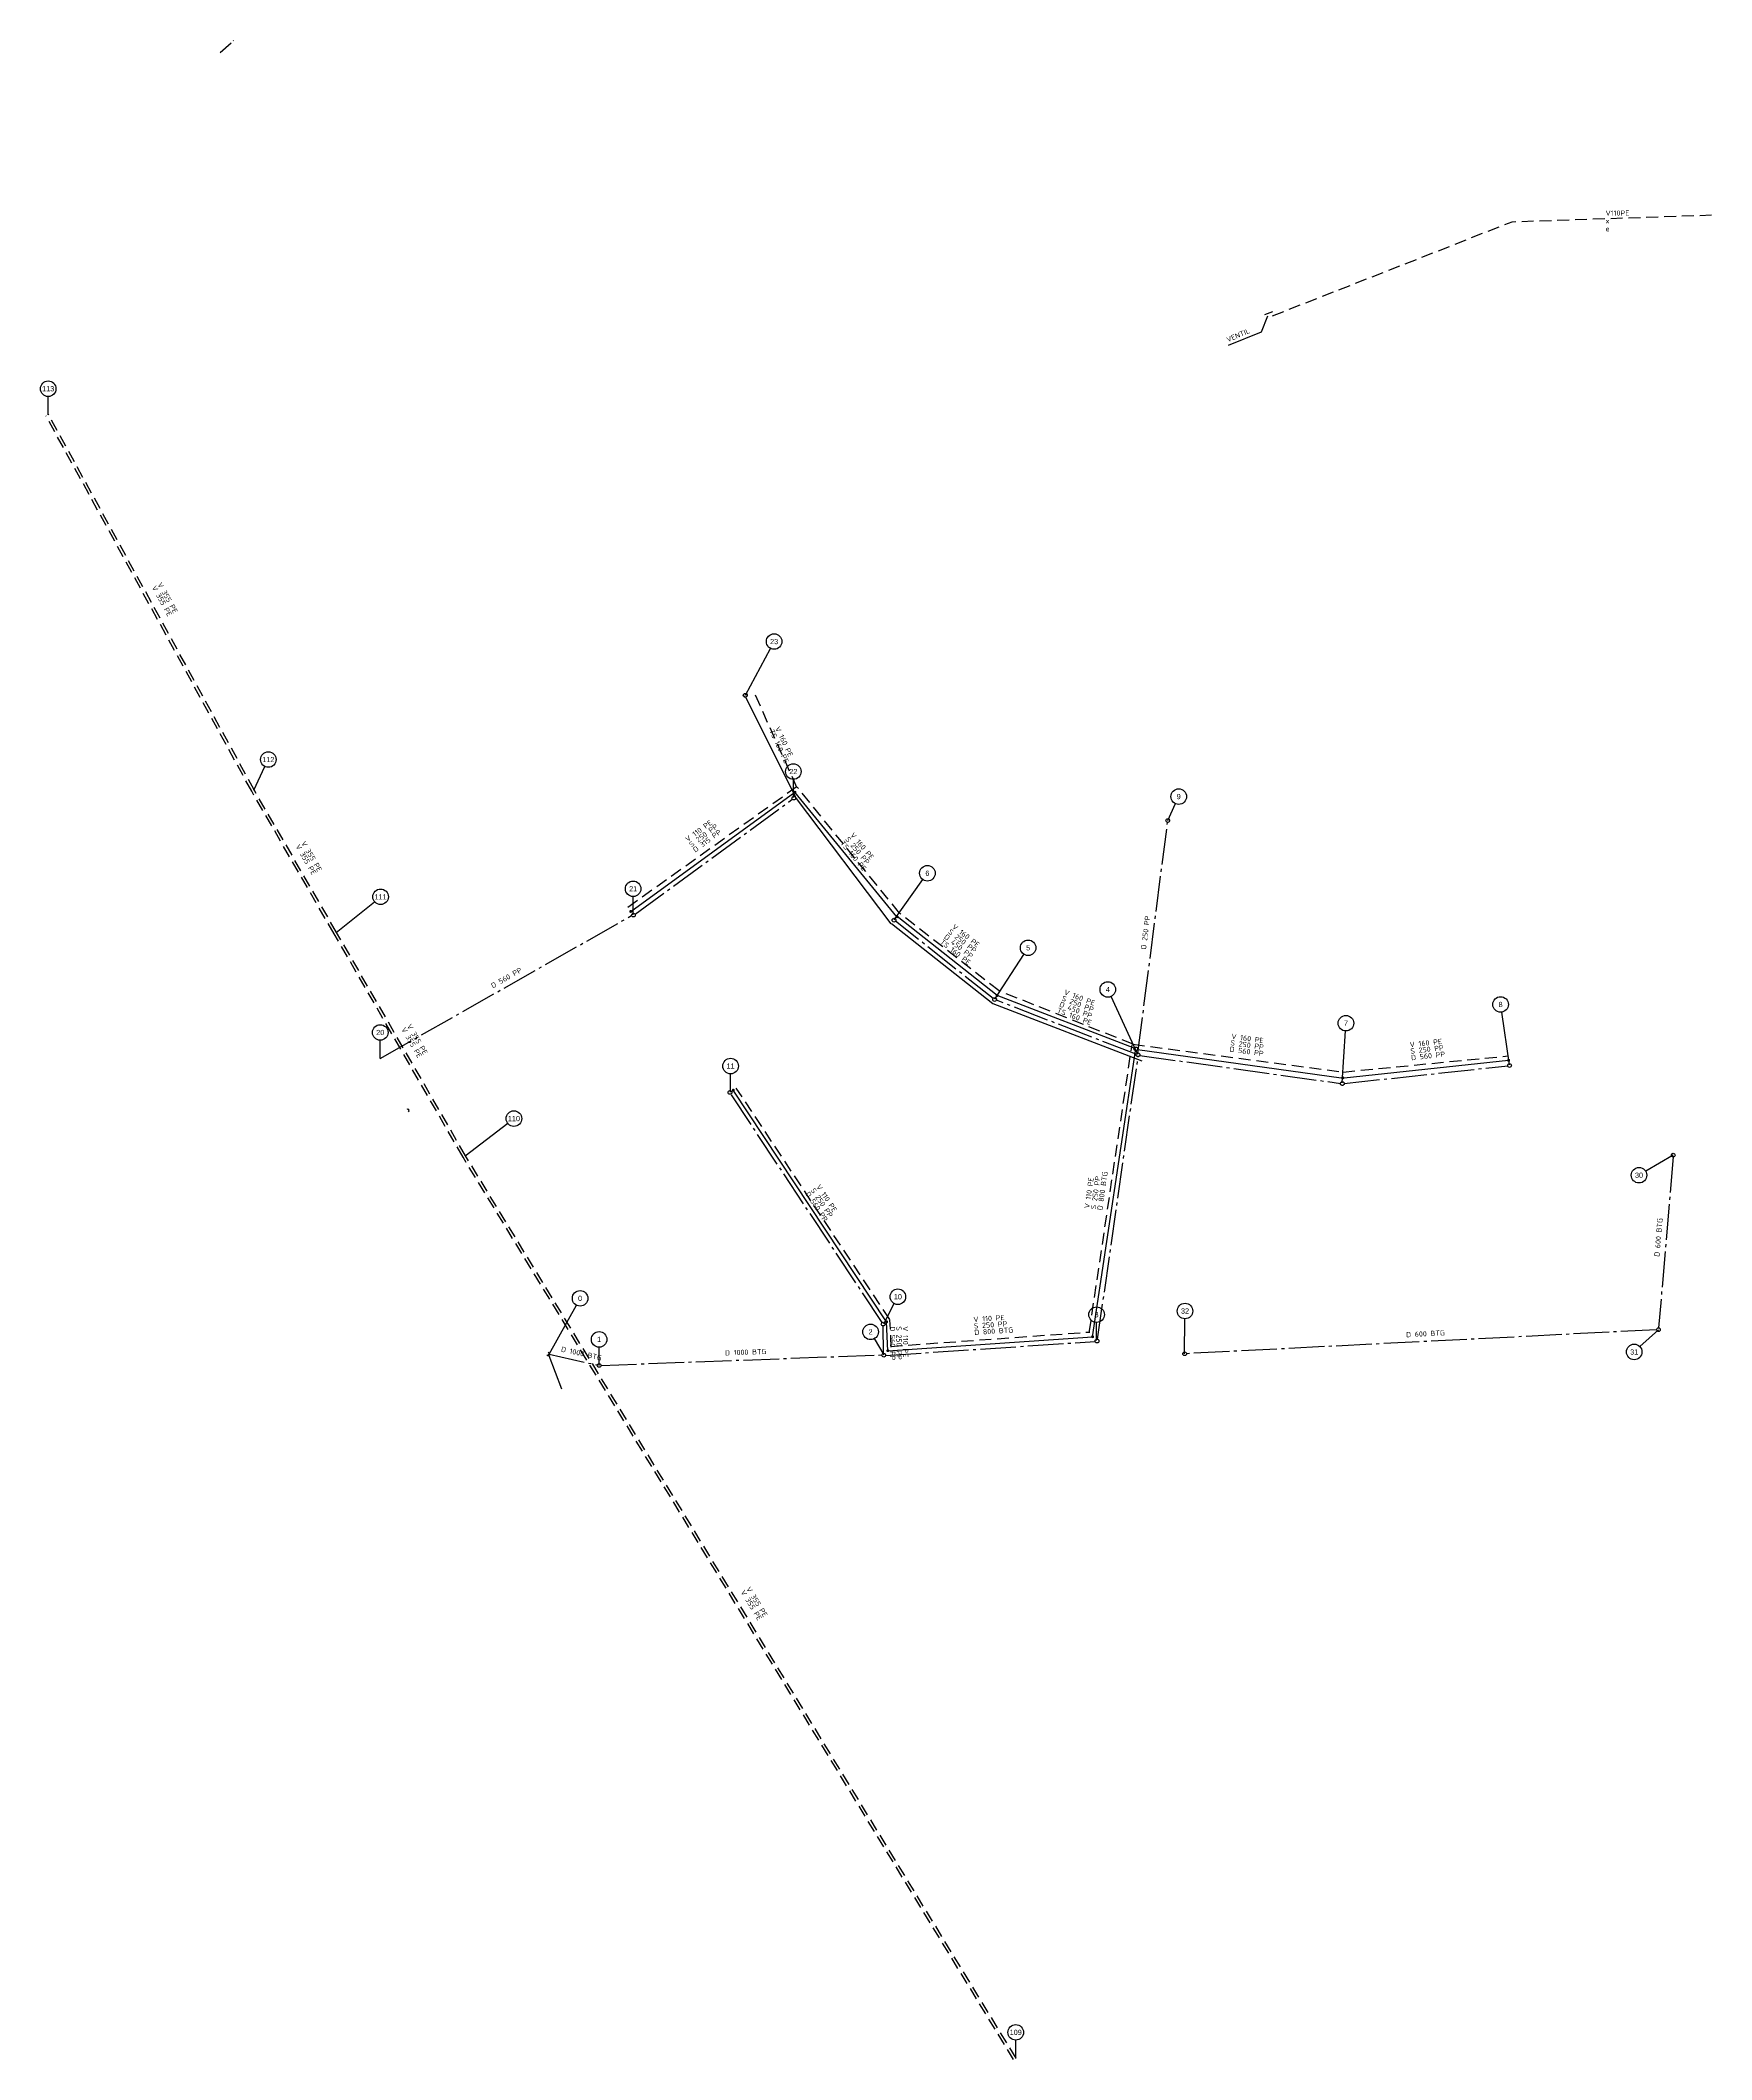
# Model space of a CAD drawing. Header units: metres. Extents: x 119275 to 120955, y 6139297 to 6148667.
# Drawn here: x 119275 to 119837, y 6147987 to 6148667 of the extents above; entities outside this region: 2.
import ezdxf
from ezdxf.enums import TextEntityAlignment as Align

# ---------------------------------------------------------------- set-up
doc = ezdxf.new("R2010")
doc.units = ezdxf.units.M
for name, pattern in [('BH90-PMB-DV', [16, 12, -1.5, 1, -1.5]), ('BH90-PMB-SPV', [16, 8, 8]), ('BH90-PMB-V', [6, 4, -2]), ('STRECKPRICK', [7, 5, -1, 0, -1])]:
    doc.linetypes.add(name, pattern=pattern)
doc.layers.get('0').update_dxf_attribs({"linetype": 'CONTINUOUS'})
for name, color, linetype in [('Dagvattenledningar', 5, 'STRECKPRICK'), ('M-41-Brunn_nb', 6, 'CONTINUOUS'), ('M-41-Brunn_tb', 6, 'CONTINUOUS'), ('M-41-Dagvledn', 6, 'BH90-PMB-DV'), ('M-41-Spillvledn', 6, 'BH90-PMB-SPV'), ('M-41-Spillvledn_tryck', 6, 'BH90-PMB-SPV-T'), ('M-41-Vattenledn', 6, 'BH90-PMB-V'), ('M-43-Dimension', 1, 'CONTINUOUS'), ('M-43-Nodmarkering', 3, 'CONTINUOUS'), ('M-466-x', 3, 'CONTINUOUS'), ('VA_UT_INLOPP', 4, 'CONTINUOUS')]:
    doc.layers.add(name, color=color, linetype=linetype)
doc.styles.add('Arial', font='ARIAL.TTF')
doc.styles.add('ISO', font='ISO')
doc.styles.add('ISO3098', font='iso3098.shx')
doc.linetypes.add('BH90-PMB-SPV-T', pattern='A,8,[16,BH90K.SHX,S=1,R=0,X=0,Y=0],8', length=16)

# ---------------------------------------------------------------- blocks, each defined once
blk = doc.blocks.new('BH90923F')
blk.add_arc((0, -1), 1, 0, 180)
blk = doc.blocks.new('BH90901f')
blk.add_circle((0, 0), 1.25)
at = {"color": 1, "style": 'ISO', "flags": 8}
blk.add_attdef('NB', (-1.3, 1.8), '', height=2.5, dxfattribs=at)
blk = doc.blocks.new('BH90902f')
at = {"const_width": 1}
blk.add_lwpolyline([(-0.5, 0, 1), (0.5, 0, 1)], format="xyb", close=True, dxfattribs=at)
at = {"color": 1, "style": 'ISO', "flags": 8}
blk.add_attdef('TB', (-1.3, 1.8), '', height=2.5, dxfattribs=at)

msp = doc.modelspace()

# ---------------------------------------------------------------- linework, layer by layer
at = {"layer": 'Dagvattenledningar', "extrusion": (1.41091e-08, -2.66725e-08, 1)}
msp.add_line((119335.17, 6148662.55, 0), (119339.74, 6148666.68, 0), dxfattribs=at)
at = {"layer": 'M-41-Dagvledn', "extrusion": (1.41091e-08, -2.66725e-08, 1)}
msp.add_line((119445.86, 6148223.74, 0), (119450.13, 6148212.43, 0), dxfattribs=at)
at = {"layer": 'M-41-Dagvledn', "extrusion": (1.41091e-08, -2.66725e-08, 1), "elevation": -0.16}
for points in [[(119474.93, 6148372.35), (119527.88, 6148411.11)], [(119644.27, 6148325.67), (119654.25, 6148403.3)], [(119389.11, 6148323.8), (119473.77, 6148371.9)], [(119595.52, 6148344.01), (119562.62, 6148369.99)], [(119643.71, 6148325.23), (119596.6, 6148343.4)], [(119630.7, 6148229.22), (119644.35, 6148324.42)], [(119644.89, 6148324.82), (119712.5, 6148315.4)], [(119713.74, 6148315.38), (119768.81, 6148321.33)], [(119558.13, 6148234.85), (119507.23, 6148311.82)], [(119824.52, 6148290.61), (119819.62, 6148233.07)], [(119558.55, 6148224.46), (119558.48, 6148233.72)], [(119559.31, 6148223.76), (119629.9, 6148228.48)], [(119818.95, 6148232.42), (119660.65, 6148224.37)], [(119446.02, 6148224.15), (119462.23, 6148220.55)], [(119463.46, 6148220.44), (119558.07, 6148223.95)]]:
    msp.add_lwpolyline(points, dxfattribs=at)
at = {"layer": 'M-41-Spillvledn', "extrusion": (1.41091e-08, -2.66725e-08, 1), "elevation": -0.16}
for points in [[(119473.47, 6148373.31), (119528.77, 6148413.46)], [(119563.07, 6148371.46), (119528.77, 6148413.46)], [(119596.86, 6148345), (119563.15, 6148371.56)], [(119642.99, 6148327.28), (119596.82, 6148345.02)], [(119629.02, 6148230.09), (119643.44, 6148326.38)], [(119644.16, 6148326.85), (119712.77, 6148317.32)], [(119713.77, 6148317.24), (119769.13, 6148323.17)], [(119559.65, 6148235.1), (119508.01, 6148313.1)], [(119560.05, 6148225.38), (119559.65, 6148235.1)], [(119560.05, 6148225.38), (119629.02, 6148230.09)]]:
    msp.add_lwpolyline(points, dxfattribs=at)
at = {"layer": 'M-41-Spillvledn_tryck', "extrusion": (1.41091e-08, -2.66725e-08, 1), "elevation": -0.16}
for points in [[(119529, 6148411.89), (119512.28, 6148445.53)], [(119561.22, 6148369.17), (119528.92, 6148411.8)], [(119595.43, 6148342.23), (119561.26, 6148369.13)], [(119645.7, 6148322.91), (119595.5, 6148342.19)]]:
    msp.add_lwpolyline(points, dxfattribs=at)
at = {"layer": 'M-41-Vattenledn', "extrusion": (1.41091e-08, -2.66725e-08, 1), "elevation": -0.16, "flags": 128}
for points in [[(119837.49, 6148607.78), (119770.24, 6148605.51), (119689.1, 6148573.62)], [(119687.04, 6148574.35), (119689.69, 6148575.41)]]:
    msp.add_lwpolyline(points, dxfattribs=at)
at = {"layer": 'M-41-Vattenledn', "extrusion": (1.41091e-08, -2.66725e-08, 1), "elevation": -0.16}
for points in [[(119345.81, 6148413.79), (119276.53, 6148540.25)], [(119346.65, 6148414.26), (119277.39, 6148540.66)], [(119529.45, 6148415.11), (119515.33, 6148446.42)], [(119373.59, 6148365.78), (119345.82, 6148413.79)], [(119374.41, 6148366.26), (119346.65, 6148414.26)], [(119472.46, 6148374.77), (119529.19, 6148415.27)], [(119563.98, 6148372.76), (119529.53, 6148415.22)], [(119597.5, 6148346.55), (119563.94, 6148372.8)], [(119417.02, 6148290.52), (119373.59, 6148365.78)], [(119417.84, 6148291.01), (119374.41, 6148366.26)], [(119642.64, 6148328.58), (119597.44, 6148346.58)], [(119627.89, 6148231.45), (119642.3, 6148328.39)], [(119642.58, 6148328.6), (119713.44, 6148319.22)], [(119713.39, 6148319.23), (119768.94, 6148324.65)], [(119560.71, 6148235.88), (119509.03, 6148313.79)], [(119561.23, 6148226.59), (119560.76, 6148235.76)], [(119560.96, 6148226.83), (119628.12, 6148231.66)]]:
    msp.add_lwpolyline(points, dxfattribs=at)
at = {"layer": 'M-41-Vattenledn', "color": 3, "extrusion": (1.41091e-08, -2.66725e-08, 1), "elevation": -0.16}
for points in [[(119602.43, 6147986.61), (119417.02, 6148290.52)], [(119603.25, 6147987.11), (119417.84, 6148291.01)]]:
    msp.add_lwpolyline(points, dxfattribs=at)
at = {"layer": 'M-43-Dimension', "extrusion": (1.41091e-08, -2.66725e-08, 1), "elevation": -0.16, "flags": 128}
msp.add_lwpolyline([(119674.81, 6148564.04), (119685.92, 6148568.55), (119688.01, 6148573.95)], dxfattribs=at)
at = {"layer": 'M-43-Nodmarkering', "extrusion": (1.41091e-08, -2.66725e-08, 1)}
for p, q in [((119277.28, 6148540.6, 0), (119277.28, 6148546.72, 0)), ((119512.11, 6148446.14, 0), (119520.53, 6148461.89, 0)), ((119346.54, 6148414.2, 0), (119350.29, 6148422.1, 0)), ((119528.24, 6148411.68, 0), (119528.23, 6148417.8, 0)), ((119654.33, 6148403.92, 0), (119656.93, 6148409.62, 0)), ((119474.29, 6148372.19, 0), (119474.28, 6148378.32, 0)), ((119562.21, 6148370.47, 0), (119571.86, 6148384.04, 0)), ((119374.3, 6148366.2, 0), (119387.19, 6148376.6, 0)), ((119596.08, 6148343.73, 0), (119605.87, 6148358.85, 0)), ((119644.21, 6148325.17, 0), (119635.24, 6148344.64, 0)), ((119769.41, 6148321.64, 0), (119766.8, 6148339.38, 0)), ((119713.12, 6148315.56, 0), (119714.18, 6148333.06, 0)), ((119389.11, 6148323.8, 0), (119389.1, 6148329.92, 0)), ((119507.1, 6148312.48, 0), (119507.09, 6148318.6, 0)), ((119417.73, 6148290.95, 0), (119432.03, 6148301.95, 0)), ((119824.57, 6148291.24, 0), (119815.31, 6148285.8, 0)), ((119446.02, 6148224.15, 0), (119455.15, 6148240.7, 0)), ((119558.72, 6148234.41, 0), (119562.23, 6148241.22, 0)), ((119630.38, 6148228.77, 0), (119630.37, 6148234.89, 0)), ((119660.02, 6148224.34, 0), (119660.12, 6148236.11, 0)), ((119558.81, 6148223.97, 0), (119555.57, 6148229.46, 0)), ((119819.57, 6148232.45, 0), (119813.34, 6148226.73, 0)), ((119462.84, 6148220.42, 0), (119462.83, 6148226.54, 0)), ((119603.14, 6147987.04, 0), (119603.13, 6147993.17, 0))]:
    msp.add_line(p, q, dxfattribs=at)
for centre in [(119277.27, 6148549.35, -0.16), (119521.76, 6148464.21, -0.16), (119351.42, 6148424.47, -0.16), (119528.23, 6148420.43, -0.16), (119658.02, 6148412, -0.16), (119573.38, 6148386.18, -0.16), (119389.23, 6148378.24, -0.16), (119474.28, 6148380.94, -0.16), (119607.3, 6148361.06, -0.16), (119634.14, 6148347.03, -0.16), (119766.42, 6148341.98, -0.16), (119714.34, 6148335.68, -0.16), (119389.1, 6148332.55, -0.16), (119507.09, 6148321.23, -0.16), (119434.12, 6148303.55, -0.16), (119813.04, 6148284.48, -0.16), (119456.42, 6148243, -0.16), (119563.43, 6148243.55, -0.16), (119630.37, 6148237.52, -0.16), (119660.14, 6148238.73, -0.16), (119462.83, 6148229.17, -0.16), (119554.24, 6148231.72, -0.16), (119811.41, 6148224.95, -0.16), (119603.13, 6147995.79, -0.16)]:
    msp.add_circle(centre, 2.62, dxfattribs=at)

# ---------------------------------------------------------------- block references
at = {"layer": 'M-41-Brunn_nb', "extrusion": (1.41091e-08, -2.66725e-08, 1), "zscale": 0.4999973755657552}
for p, xscale, yscale, rotation in [((119512, 6148446.09, -0.16), 0.4999973755645325, 0.4999973755657552, 117.4213178141014), ((119512.11, 6148446.14, -0.16), 0.4999973755657552, 0.4999973755657552, 0.0449887309207433), ((119528.38, 6148411.47, -0.16), 0.4999973755652107, 0.4999973755657553, 36.12258908048434), ((119654.33, 6148403.92, -0.16), 0.4999973755647829, 0.4999973755657553, 81.31746477202861), ((119474.36, 6148372.09, -0.16), 0.4999973755660581, 0.4999973755657552, 36.33674427645903), ((119562.13, 6148370.37, -0.16), 0.4999973755655188, 0.4999973755657553, 141.7158753233011), ((119596.02, 6148343.63, -0.16), 0.4999973755663543, 0.4999973755657553, 159.3479793669326), ((119643.55, 6148327, -0.16), 0.4999973755641781, 0.4999973755657552, 80.77378243070945), ((119644.31, 6148325.05, -0.16), 0.4999973755646536, 0.4999973755657552, 81.12417371746805), ((119769.44, 6148321.4, -0.16), 0.4999973755663422, 0.4999973755657553, 5.661781539150814), ((119506.89, 6148312.34, -0.16), 0.4999973755643455, 0.4999973755657554, 123.5141488267632), ((119713.12, 6148315.32, -0.16), 0.4999973755663422, 0.4999973755657553, -174.3382184608492), ((119824.57, 6148291.24, -0.16), 0.4999973755641501, 0.4999973755657554, 85.13749429640342), ((119558.49, 6148234.34, -0.16), 0.4999973755625552, 0.4999973755657552, 97.49670981042793), ((119630.51, 6148228.63, -0.16), 0.4999973755665763, 0.4999973755657553, 3.228001725151371), ((119819.57, 6148232.45, -0.16), 0.4999973755641501, 0.4999973755657554, -94.86250570359658), ((119558.69, 6148223.85, -0.16), 0.4999973755655977, 0.4999973755657552, 3.601443573228369), ((119660.02, 6148224.34, -0.16), 0.4999973755659561, 0.4999973755657553, -177.0889737918495), ((119462.84, 6148220.42, -0.16), 0.4999973755655977, 0.4999973755657552, -176.3985564267717)]:
    msp.add_blockref('BH90901f', p, dxfattribs=dict(at, xscale=xscale, yscale=yscale, rotation=rotation))
at = {"layer": 'M-41-Brunn_tb', "extrusion": (1.41091e-08, -2.66725e-08, 1), "zscale": 0.4999973755657552}
for p, xscale, yscale, rotation in [((119528.77, 6148413.46, -0.16), 0.4999973755660297, 0.4999973755657551, 35.90642470780951), ((119473.47, 6148373.31, -0.16), 0.4999973755660297, 0.4999973755657552, -144.0935752921905), ((119563.11, 6148371.51, -0.16), 0.4999973755667657, 0.4999973755657553, 141.7643327552915), ((119596.84, 6148345.01, -0.16), 0.4999973755654588, 0.4999973755657552, 159.4396585739572), ((119769.13, 6148323.17, -0.16), 0.4999973755657537, 0.4999973755657552, 5.603113242548403), ((119713.27, 6148317.28, -0.16), 0.4999973755657537, 0.4999973755657553, -174.3968867574516), ((119508.01, 6148313.1, -0.16), 0.4999973755672547, 0.4999973755657554, 123.5458365292616), ((119559.65, 6148235.1, -0.16), 0.499997375568924, 0.4999973755657551, 100.1376624408546), ((119629.02, 6148230.09, -0.16), 0.4999973755658117, 0.4999973755657552, 3.292845849152042), ((119560.05, 6148225.38, -0.16), 0.4999973755658117, 0.4999973755657552, -176.707154150848)]:
    msp.add_blockref('BH90902f', p, dxfattribs=dict(at, xscale=xscale, yscale=yscale, rotation=rotation))
at = {"layer": 'VA_UT_INLOPP', "extrusion": (1.41091e-08, -2.66725e-08, 1), "zscale": 0.9999947511315105}
for p, xscale, yscale, rotation in [((119398.72, 6148306.48, -0.16), 0.4999973755657553, 0.4999973755657553, -53.72038674018025), ((119445.86, 6148223.74, -0.16), 0.4999973755657553, 0.4999973755657553, -159.2886800070972), ((119446.02, 6148224.15, -0.16), 0.4999973755657552, 0.4999973755657552, -102.5349299257134)]:
    msp.add_blockref('BH90923F', p, dxfattribs=dict(at, xscale=xscale, yscale=yscale, rotation=rotation))

# ---------------------------------------------------------------- texts
at = {"layer": 'M-43-Dimension', "extrusion": (1.41091e-08, -2.66725e-08, 1)}
for s, rotation, style, p in [('V110PE', 0.04499, 'ISO', (119801.76, 6148607.63, -0.16)), ('x', 0.04499, 'ISO', (119801.76, 6148605.01, -0.16)), ('e', 0.04499, 'ISO', (119801.76, 6148602.38, -0.16)), ('V 355 PE', 298.7195, 'ISO3098', (119312.07, 6148482.48, -0.16)), ('V 355 PE', 298.7195, 'ISO3098', (119313.99, 6148483.53, -0.16)), ('V 355 PE', 300.0493, 'ISO3098', (119360.46, 6148395.28, -0.16)), ('V 355 PE', 300.0493, 'ISO3098', (119362.36, 6148396.37, -0.16)), ('D 450 PP', 321.71588, 'ISO3098', (119578.8, 6148364.44, -0.16)), ('S 250 PP', 321.71588, 'ISO3098', (119580.16, 6148366.16, -0.16)), ('V 160 PE', 321.71588, 'ISO3098', (119581.51, 6148367.87, -0.16)), ('TS 160 PE', 321.71588, 'ISO3098', (119577.45, 6148362.72, -0.16)), ('D 560 PP', 29.6034, 'ISO3098', (119427.03, 6148347.35, -0.16)), ('S 250 PP', 338.90652, 'ISO3098', (119618.44, 6148343.4, -0.16)), ('V 160 PE', 338.90652, 'ISO3098', (119619.22, 6148345.44, -0.16)), ('TS 160 PE', 338.90652, 'ISO3098', (119616.86, 6148339.32, -0.16)), ('D 450 PP', 338.90652, 'ISO3098', (119617.65, 6148341.36, -0.16)), ('V 160 PE', 6.16581, 'ISO3098', (119735.9, 6148327.53, -0.16)), ('S 250 PP', 6.16581, 'ISO3098', (119736.13, 6148325.36, -0.16)), ('D 560 PP', 6.16581, 'ISO3098', (119736.37, 6148323.18, -0.16)), ('D 560 PP', 303.47602, 'ISO3098', (119532.17, 6148278.2, -0.16)), ('S 250 PP', 303.47602, 'ISO3098', (119533.99, 6148279.41, -0.16)), ('V 110 PE', 303.47602, 'ISO3098', (119535.81, 6148280.61, -0.16)), ('V 110 PE', 3.83244, 'ISO3098', (119588.93, 6148235.01, -0.16)), ('S 250 PP', 3.83244, 'ISO3098', (119589.08, 6148232.83, -0.16)), ('D 800 BTG', 3.83244, 'ISO3098', (119589.22, 6148230.64, -0.16)), ('D 1000 BTG', 347.46507, 'ISO3098', (119449.86, 6148225.09, -0.16)), ('V 355 PE', 301.3868, 'ISO3098', (119510.36, 6148144.08, -0.16)), ('V 355 PE', 301.3868, 'ISO3098', (119512.23, 6148145.21, -0.16))]:
    msp.add_text(s, height=1.75, rotation=rotation, dxfattribs=dict(at, style=style)).set_placement(p)
at = {"layer": 'M-43-Dimension', "extrusion": (1.41091e-08, -2.66725e-08, 1), "oblique": 360}
for s, rotation, style, p in [('VENTIL', 23.01671, 'ISO', (119674.51, 6148564.94, -0.16)), ('TS 160 PE', 295.07807, 'ISO3098', (119520.02, 6148434.15, -0.16)), ('V 160 PE', 295.07807, 'ISO3098', (119522, 6148435.08, -0.16)), ('V 110 PE', 36.19923, 'ISO3098', (119492.62, 6148396.63, -0.16)), ('S 250 PP', 36.19923, 'ISO3098', (119493.91, 6148394.86, -0.16)), ('D 315 PP', 36.19923, 'ISO3098', (119495.21, 6148393.1, -0.16)), ('S 250 PP', 309.50055, 'ISO3098', (119545.57, 6148397.6, -0.16)), ('V 160 PE', 309.50055, 'ISO3098', (119547.26, 6148398.99, -0.16)), ('TS 160 PE', 309.50055, 'ISO3098', (119543.88, 6148396.2, -0.16)), ('D 250 PP', 82.67616, 'ISO3098', (119646.98, 6148360.43, -0.16)), ('V 355 PE', 299.98729, 'ISO3098', (119396.07, 6148333.65, -0.16)), ('V 355 PE', 299.98729, 'ISO3098', (119397.96, 6148334.75, -0.16)), ('V 160 PE', 352.06454, 'ISO3098', (119675.65, 6148330.43, -0.16)), ('D 560 PP', 352.06454, 'ISO3098', (119675.05, 6148326.1, -0.16)), ('S 250 PP', 352.06454, 'ISO3098', (119675.35, 6148328.27, -0.16)), ('S 250 PP', 81.83546, 'ISO3098', (119630.09, 6148272.88, -0.16)), ('D 800 BTG', 81.83546, 'ISO3098', (119632.26, 6148272.57, -0.16)), ('V 110 PE', 81.83546, 'ISO3098', (119627.93, 6148273.19, -0.16)), ('D 600 BTG', 85.13749, 'ISO3098', (119819.9, 6148256.94, -0.16)), ('D 560 PP', 270.46163, 'ISO3098', (119560.73, 6148233.58, -0.16)), ('S 250 PP', 270.46163, 'ISO3098', (119562.92, 6148233.6, -0.16)), ('V 110 PE', 270.46163, 'ISO3098', (119565.1, 6148233.62, -0.16)), ('D 600 BTG', 2.91103, 'ISO3098', (119734.64, 6148229.88, -0.16)), ('D 1000 BTG', 2.1231, 'ISO3098', (119505.25, 6148223.74, -0.16))]:
    msp.add_text(s, height=1.75, rotation=rotation, dxfattribs=dict(at, style=style)).set_placement(p)
at = {"layer": 'M-43-Nodmarkering', "extrusion": (1.41091e-08, -2.66725e-08, 1), "style": 'Arial'}
for s, p in [('113', (119277.27, 6148549.35, -0.16)), ('23', (119521.76, 6148464.21, -0.16)), ('112', (119351.42, 6148424.47, -0.16)), ('22', (119528.23, 6148420.43, -0.16)), ('9', (119658.02, 6148412, -0.16)), ('6', (119573.38, 6148386.18, -0.16)), ('111', (119389.23, 6148378.24, -0.16)), ('21', (119474.28, 6148380.94, -0.16)), ('5', (119607.3, 6148361.06, -0.16)), ('4', (119634.14, 6148347.03, -0.16)), ('8', (119766.42, 6148341.98, -0.16)), ('20', (119389.1, 6148332.55, -0.16)), ('7', (119714.34, 6148335.68, -0.16)), ('11', (119507.09, 6148321.23, -0.16)), ('110', (119434.12, 6148303.55, -0.16)), ('30', (119813.04, 6148284.48, -0.16)), ('0', (119456.42, 6148243, -0.16)), ('10', (119563.43, 6148243.55, -0.16)), ('3', (119630.37, 6148237.52, -0.16)), ('32', (119660.14, 6148238.73, -0.16)), ('1', (119462.83, 6148229.17, -0.16)), ('2', (119554.24, 6148231.72, -0.16)), ('31', (119811.41, 6148224.95, -0.16)), ('109', (119603.13, 6147995.79, -0.16))]:
    msp.add_text(s, height=1.75, rotation=0.04499, dxfattribs=at).set_placement(p, align=Align.MIDDLE_CENTER)
at = {"layer": 'M-466-x', "extrusion": (1.41091e-08, -2.66725e-08, 1), "style": 'ISO'}
for s, p in [('NB23 1000', (120905.27, 6139297.15, -0.16)), ('TB24 400', (120953.95, 6139297.19, -0.16))]:
    msp.add_text(s, height=2.5, rotation=90.04499, dxfattribs=at).set_placement(p, align=Align.MIDDLE_LEFT)

doc.saveas('drawing.dxf')
